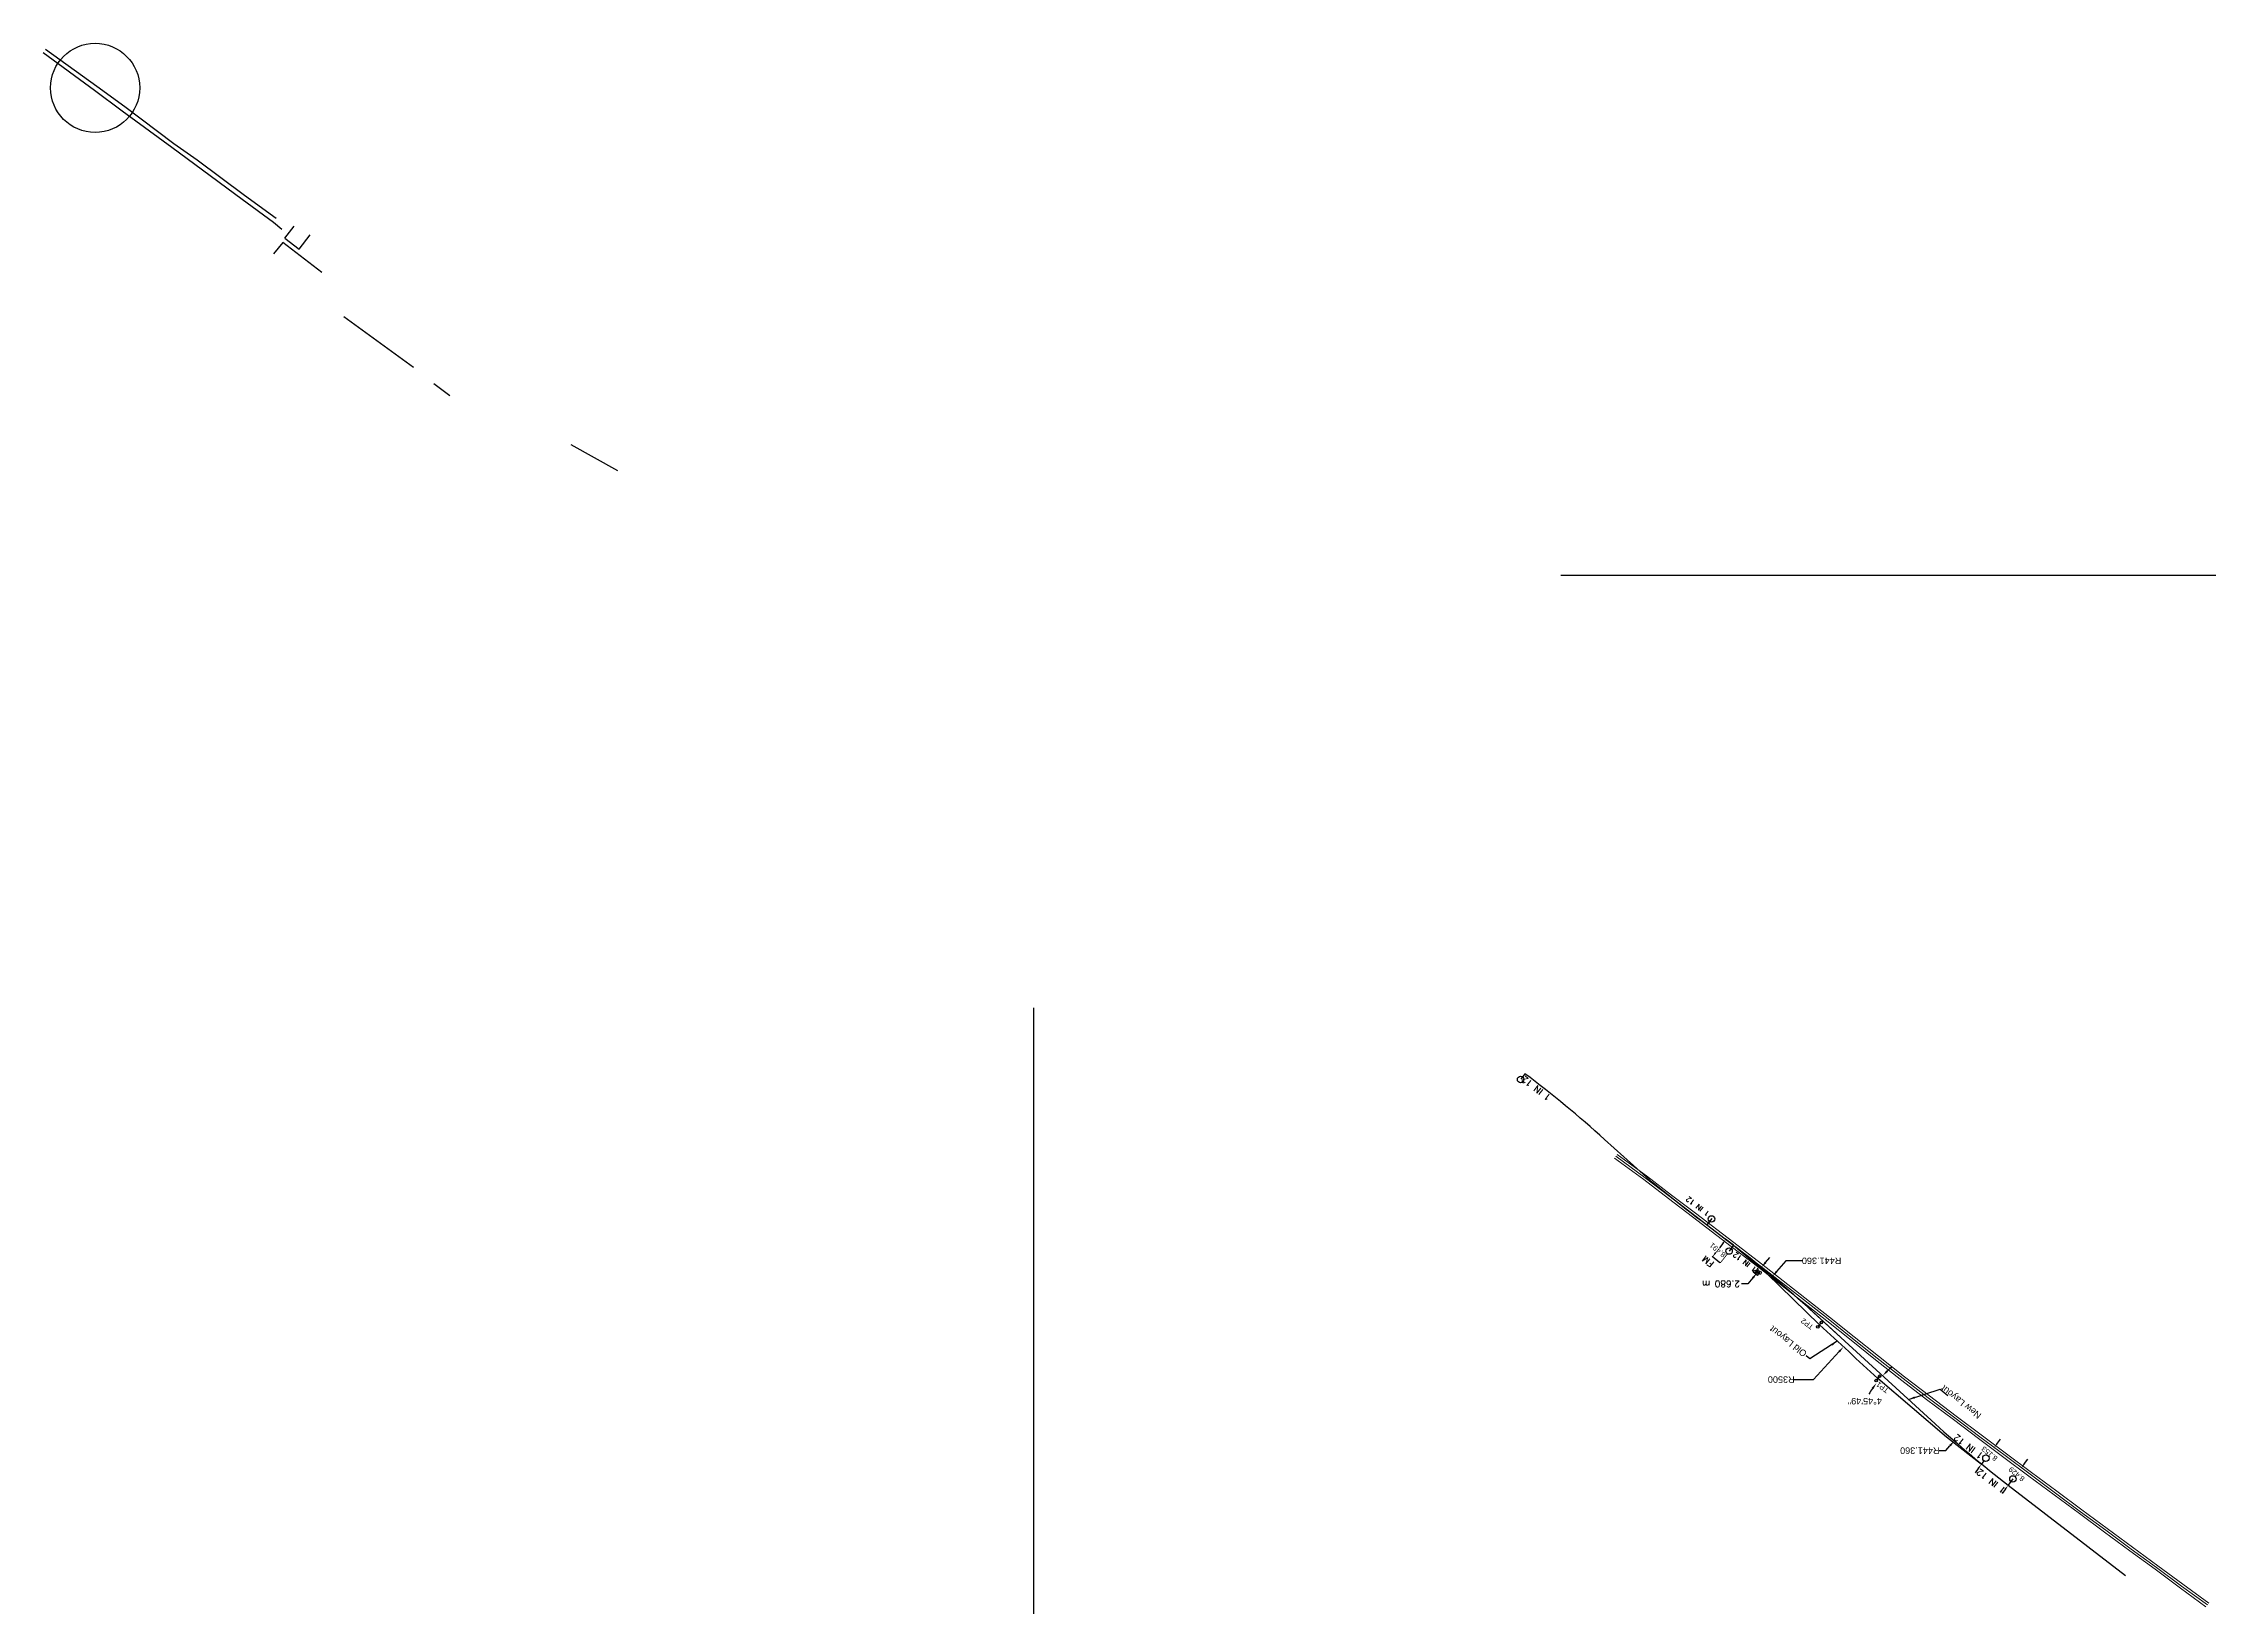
# Model space of a CAD drawing. Header units: metres. Extents: x 652382 to 659382, y 3372418 to 3379418.
# Drawn here: x 652816 to 653647, y 3373247 to 3373847 of the extents above; entities that cross this region are included whole.
import ezdxf

# ---------------------------------------------------------------- set-up
doc = ezdxf.new("R2010")
doc.units = ezdxf.units.M
doc.layers.add('Existing IR Track', color=143, linetype='Continuous', lineweight=0)
doc.layers.add('PROPOSED DFC TRACK', color=1, linetype='Continuous', lineweight=0)
doc.layers.add('IR PROPOSALS', color=190, linetype='Continuous')
doc.styles.add('ARIAL', font='arial.ttf')
doc.styles.get("Standard").update_dxf_attribs({"font": 'simplex.shx'})
doc.styles.add('Style-Arial', font='arial.ttf')
doc.dimstyles.new('DIM', dxfattribs={"dimtxt": 2.5, "dimasz": 2.5, "dimexe": 0.18, "dimexo": 0.0625, "dimgap": 0.09, "dimtad": 0, "dimtih": 1, "dimtoh": 1, "dimdec": 3, "dimzin": 0, "dimdsep": 46, "dimtxsty": 'Standard', "dimcen": 0.09, "dimadec": 0, "dimazin": 0, "dimtfac": 1, "dimtdec": 3, "dimtofl": 0, "dimtmove": 0, "dimatfit": 3, "dimfxl": 1, "dimtolj": 1, "dimtzin": 0, "dimarcsym": 0})
doc.dimstyles.get("Standard").update_dxf_attribs({"dimtxt": 0.18, "dimasz": 0.18, "dimexe": 0.18, "dimexo": 0.0625, "dimgap": 0.09, "dimtad": 0, "dimtih": 1, "dimtoh": 1, "dimdec": 4, "dimzin": 0, "dimdsep": 46, "dimtxsty": 'Standard', "dimcen": 0.09, "dimadec": 0, "dimazin": 0, "dimtfac": 1, "dimtdec": 4, "dimtofl": 0, "dimtmove": 0, "dimatfit": 3, "dimfxl": 1, "dimtolj": 1, "dimtzin": 0, "dimarcsym": 0})

msp = doc.modelspace()

# ---------------------------------------------------------------- texts
at = {"color": 4, "insert": (653475.2306, 3373374.2907), "char_height": 1, "attachment_point": 1, "rotation": 137.9248092}
msp.add_mtext_dynamic_manual_height_columns('OHE', width=2.062906, gutter_width=1, heights=[0], dxfattribs=at)
at = {"color": 5, "lineweight": 30, "insert": (653560.7339, 3373321.3101), "char_height": 2.5, "attachment_point": 7, "rotation": 142, "style": 'Style-Arial'}
msp.add_mtext_dynamic_manual_height_columns('New Layout ', width=29.517064, gutter_width=1, heights=[0], dxfattribs=at)
at = {"layer": 'IR PROPOSALS'}
for s, height, p in [('1 IN 12', 2.5, (653395.0369, 3373442.8836)), ('1 IN 12', 2, (653455.9113, 3373398.1699, 0.6591)), ('FM', 2.5, (653457.6329, 3373379.0256)), ('1 IN 12', 2, (653473.9486, 3373376.8262)), ('1 IN 12', 2.5, (653561.0088, 3373305.295))]:
    msp.add_text(s, height=height, rotation=142.5966653, dxfattribs=at).set_placement(p)
at = {"layer": 'IR PROPOSALS', "style": 'ARIAL'}
msp.add_text('TP2', height=2, rotation=143.6775944, dxfattribs=at).set_placement((653495.8272, 3373354.717))
at = {"layer": 'IR PROPOSALS', "color": 1, "style": 'ARIAL'}
msp.add_text('TP1', height=2, rotation=143.6775944, dxfattribs=at).set_placement((653524.7028, 3373330.3091))
at = {"layer": 'IR PROPOSALS', "insert": (653491.7581, 3373342.516), "char_height": 2.5, "attachment_point": 1, "rotation": 142, "style": 'Style-Arial'}
msp.add_mtext_dynamic_manual_height_columns('Old Layout ', width=29.517064, gutter_width=1, heights=[0], dxfattribs=at)
at = {"layer": 'PROPOSED DFC TRACK', "color": 4, "linetype": 'ByBlock', "lineweight": 30}
msp.add_text('1 IN 12', height=2.5, rotation=142.5966653, dxfattribs=at).set_placement((653569.7585, 3373292.0637, 0.6736))

# ---------------------------------------------------------------- blocks, each defined once
blk = doc.blocks.new('*D57')
at = {"color": 5, "lineweight": -2, "transparency": 16777216}
for start, end in [(131.29357, 134.43224), (145.47319, 148.61186)]:
    blk.add_arc((653555.83, 3373304.71), 45.64, start, end, dxfattribs=at)
at = {"color": 5, "transparency": 16777216}
for points in [[(653524.18, 3373337.01), (653523.58, 3373337.59), (653522.14, 3373335.5)], [(653517.89, 3373330.83), (653518.57, 3373330.34), (653519.7, 3373332.6)]]:
    blk.add_solid(points, dxfattribs=at)
at = {"layer": 'Defpoints', "color": 0, "transparency": 16777216}
for p in [(653476.15, 3373366.22), (653494.07, 3373361.17), (653521.3, 3373334.56), (653542.28, 3373317.1), (653615.88, 3373258.36)]:
    blk.add_point(p, dxfattribs=at)
at = {"color": 5, "transparency": 16777216, "insert": (653515.33, 3373325.76), "char_height": 2.5, "attachment_point": 5, "rotation": 180, "style": 'Style-Arial'}
blk.add_mtext('\\A1;4°45\'49"', dxfattribs=at)
blk = doc.blocks.new('*D64')
at = {"layer": 'Defpoints', "color": 0, "transparency": 16777216}
for p in [(653564.96, 3373307.97, 3.19), (653564.96, 3373307.97), (653560.03, 3373301.48, -0.01)]:
    blk.add_point(p, dxfattribs=at)
at = {"layer": 'IR PROPOSALS', "color": 190, "lineweight": -2, "transparency": 16777216}
for p, q in [((653566.17, 3373309.56), (653567.38, 3373311.15)), ((653565.01, 3373307.93), (653565.1, 3373307.86)), ((653558.82, 3373299.88), (653557.61, 3373298.29)), ((653559.98, 3373301.51), (653559.88, 3373301.58))]:
    blk.add_line(p, q, dxfattribs=at)
at = {"layer": 'IR PROPOSALS', "color": 190, "transparency": 16777216}
for points in [[(653565.9, 3373309.76), (653566.43, 3373309.36), (653564.96, 3373307.97)], [(653558.55, 3373300.08), (653559.08, 3373299.68), (653560.03, 3373301.48)]]:
    blk.add_solid(points, dxfattribs=at)
at = {"layer": 'IR PROPOSALS', "color": 190, "transparency": 16777216, "insert": (653563.16, 3373305.61), "char_height": 2, "attachment_point": 5, "rotation": 140, "style": 'Style-Arial'}
blk.add_mtext('\\A1;8.153', dxfattribs=at)
blk = doc.blocks.new('*D65')
at = {"layer": 'Defpoints', "color": 0, "linetype": 'ByBlock', "transparency": 16777216}
for p in [(653575.43, 3373300.23), (653575.43, 3373300.23), (653570.37, 3373293.49)]:
    blk.add_point(p, dxfattribs=at)
at = {"layer": 'PROPOSED DFC TRACK', "color": 1, "lineweight": -2, "transparency": 16777216}
for p, q in [((653576.63, 3373301.83), (653577.83, 3373303.43)), ((653575.48, 3373300.2), (653575.57, 3373300.13)), ((653569.17, 3373291.89), (653567.97, 3373290.29)), ((653570.42, 3373293.46), (653570.51, 3373293.38))]:
    blk.add_line(p, q, dxfattribs=at)
at = {"layer": 'PROPOSED DFC TRACK', "color": 1, "linetype": 'ByBlock', "transparency": 16777216}
for points in [[(653576.36, 3373302.03), (653576.89, 3373301.63), (653575.43, 3373300.23)], [(653568.9, 3373292.09), (653569.43, 3373291.69), (653570.37, 3373293.49)]]:
    blk.add_solid(points, dxfattribs=at)
at = {"layer": 'PROPOSED DFC TRACK', "color": 1, "linetype": 'ByBlock', "transparency": 16777216, "insert": (653573.57, 3373297.75), "char_height": 2, "attachment_point": 5, "rotation": 140, "style": 'Style-Arial'}
blk.add_mtext('\\A1;8.429', dxfattribs=at)
blk = doc.blocks.new('*D66')
at = {"layer": 'Defpoints', "color": 0, "transparency": 16777216}
for p in [(653464.89, 3373385.62, 268.63), (653456.78, 3373381.14), (653459.72, 3373378.88)]:
    blk.add_point(p, dxfattribs=at)
at = {"layer": 'IR PROPOSALS', "color": 190, "lineweight": -2, "transparency": 16777216}
for p, q in [((653460.73, 3373386.29), (653459.48, 3373384.66)), ((653464.84, 3373385.66), (653461.8, 3373387.98)), ((653459.67, 3373378.92), (653456.63, 3373381.25)), ((653457.99, 3373382.72), (653458.12, 3373382.89))]:
    blk.add_line(p, q, dxfattribs=at)
at = {"layer": 'IR PROPOSALS', "color": 190, "transparency": 16777216}
for points in [[(653460.46, 3373386.49), (653460.99, 3373386.08), (653461.94, 3373387.87)], [(653457.73, 3373382.93), (653458.26, 3373382.52), (653456.78, 3373381.14)]]:
    blk.add_solid(points, dxfattribs=at)
at = {"layer": 'IR PROPOSALS', "color": 190, "transparency": 16777216, "insert": (653458.8, 3373383.78), "char_height": 2, "attachment_point": 5, "rotation": 140, "style": 'Style-Arial'}
blk.add_mtext('\\A1;8.491', dxfattribs=at)
blk = doc.blocks.new('*D67')
at = {"color": 0, "lineweight": -2, "transparency": 16777216}
for p, q in [((653475.58, 3373377.13), (653475.75, 3373376.99)), ((653477.19, 3373379.04), (653478.77, 3373380.98)), ((653470.44, 3373370.77), (653467.94, 3373370.77)), ((653472.33, 3373373.09), (653470.44, 3373370.77)), ((653473.89, 3373375.05), (653474.05, 3373374.92))]:
    blk.add_line(p, q, dxfattribs=at)
at = {"color": 0, "transparency": 16777216}
for points in [[(653476.87, 3373379.31), (653477.51, 3373378.78), (653475.61, 3373377.11)], [(653472.01, 3373373.36), (653472.66, 3373372.83), (653473.92, 3373375.03)]]:
    blk.add_solid(points, dxfattribs=at)
at = {"layer": 'Defpoints', "color": 0, "transparency": 16777216}
for p in [(653475.53, 3373377.17), (653475.61, 3373377.11), (653473.84, 3373375.09, 268.86)]:
    blk.add_point(p, dxfattribs=at)
at = {"color": 0, "transparency": 16777216, "insert": (653460.05, 3373370.77), "char_height": 2.5, "attachment_point": 5, "rotation": 180}
blk.add_mtext('\\A1;2.680 m', dxfattribs=at)
blk = doc.blocks.new('*D59')
at = {"layer": 'Defpoints', "color": 0, "linetype": 'ByBlock', "transparency": 16777216}
for p in [(655881.68, 3375917.87), (653507.12, 3373346.59)]:
    blk.add_point(p, dxfattribs=at)
at = {"layer": 'PROPOSED DFC TRACK', "color": 1, "linetype": 'ByBlock', "lineweight": -2, "transparency": 16777216}
for p, q in [((655881.68, 3375918.05), (655881.68, 3379417.96)), ((655881.5, 3375917.87), (652381.59, 3375917.87)), ((655881.59, 3375917.87), (655881.77, 3375917.87)), ((655881.68, 3375917.78), (655881.68, 3375917.96)), ((655881.68, 3375917.69), (655881.68, 3372417.78)), ((655881.86, 3375917.87), (659381.77, 3375917.87))]:
    blk.add_line(p, q, dxfattribs=at)
at = {"layer": 'PROPOSED DFC TRACK', "color": 1, "lineweight": -2, "transparency": 16777216}
for p, q in [((653495.54, 3373334.06), (653505.43, 3373344.76)), ((653488.22, 3373334.06), (653495.54, 3373334.06))]:
    blk.add_line(p, q, dxfattribs=at)
at = {"layer": 'PROPOSED DFC TRACK', "color": 1, "linetype": 'ByBlock', "transparency": 16777216}
blk.add_solid([(653505.12, 3373345.04), (653505.73, 3373344.47), (653507.12, 3373346.59)], dxfattribs=at)
at = {"layer": 'PROPOSED DFC TRACK', "color": 1, "linetype": 'ByBlock', "lineweight": 30, "transparency": 16777216, "insert": (653483.21, 3373334.06), "char_height": 2.5, "attachment_point": 5, "rotation": 180, "style": 'Style-Arial'}
blk.add_mtext('\\A1;R3500', dxfattribs=at)
blk = doc.blocks.new('*D60')
at = {"color": 5, "lineweight": -2, "transparency": 16777216}
for p, q in [((653840.06, 3373643.05), (653840.06, 3374084.32)), ((653839.88, 3373642.87), (653398.61, 3373642.87)), ((653839.97, 3373642.87), (653840.15, 3373642.87)), ((653840.06, 3373642.78), (653840.06, 3373642.96)), ((653840.06, 3373642.69), (653840.06, 3373201.42)), ((653840.24, 3373642.87), (654281.51, 3373642.87)), ((653543.85, 3373306.76), (653546.35, 3373306.76)), ((653546.35, 3373306.76), (653547.99, 3373308.64))]:
    blk.add_line(p, q, dxfattribs=at)
at = {"color": 5, "transparency": 16777216}
blk.add_solid([(653547.68, 3373308.91), (653548.31, 3373308.37), (653549.64, 3373310.52)], dxfattribs=at)
at = {"layer": 'Defpoints', "color": 0, "transparency": 16777216}
for p in [(653840.06, 3373642.87), (653549.64, 3373310.52)]:
    blk.add_point(p, dxfattribs=at)
at = {"color": 5, "transparency": 16777216, "insert": (653536.41, 3373306.76), "char_height": 2.5, "attachment_point": 5, "rotation": 180, "style": 'Style-Arial'}
blk.add_mtext('\\A1;R441.360', dxfattribs=at)
blk = doc.blocks.new('*D61')
at = {"color": 5, "lineweight": -2, "transparency": 16777216}
for p, q in [((653196.29, 3373035.57), (653196.29, 3373476.84)), ((653484.92, 3373379.66), (653481.45, 3373375.53)), ((653491.25, 3373379.66), (653484.92, 3373379.66)), ((653196.11, 3373035.39), (652754.84, 3373035.39)), ((653196.2, 3373035.39), (653196.38, 3373035.39)), ((653196.29, 3373035.3), (653196.29, 3373035.48)), ((653196.29, 3373035.21), (653196.29, 3372593.94)), ((653196.47, 3373035.39), (653637.74, 3373035.39))]:
    blk.add_line(p, q, dxfattribs=at)
at = {"color": 5, "transparency": 16777216}
blk.add_solid([(653481.13, 3373375.8), (653481.77, 3373375.27), (653479.85, 3373373.62)], dxfattribs=at)
at = {"layer": 'Defpoints', "color": 0, "transparency": 16777216}
for p in [(653479.85, 3373373.62), (653196.29, 3373035.39)]:
    blk.add_point(p, dxfattribs=at)
at = {"color": 5, "transparency": 16777216, "insert": (653498.7, 3373379.66), "char_height": 2.5, "attachment_point": 5, "rotation": 180, "style": 'Style-Arial'}
blk.add_mtext('\\A1;R441.360', dxfattribs=at)

# ---------------------------------------------------------------- dimensions: what is measured, and where the dimension line sits
at = {"color": 5}
dim = msp.add_radius_dim(center=(653840.0595, 3373642.87), mpoint=(653549.6397, 3373310.5223), dimstyle='Standard', override={"dimtxt": 2.5, "dimasz": 2.5, "dimdec": 3, "dimtxsty": 'Style-Arial', "dimcen": -0.09, "dimclrd": 5, "dimclre": 5, "dimclrt": 5, "dimaunit": 1, "dimadec": 4, "dimfxl": 4}, dxfattribs=at)
dim.commit()
dim.dimension.update_dxf_attribs({"geometry": '*D60', "text_midpoint": (653536.4072, 3373306.7573)})
dim = msp.add_radius_dim(center=(653196.294, 3373035.3938), mpoint=(653479.847, 3373373.6191), dimstyle='Standard', override={"dimtxt": 2.5, "dimasz": 2.5, "dimdec": 3, "dimtxsty": 'Style-Arial', "dimcen": -0.09, "dimclrd": 5, "dimclre": 5, "dimclrt": 5, "dimaunit": 1, "dimadec": 4, "dimfxl": 4}, dxfattribs=at)
dim.commit()
dim.dimension.update_dxf_attribs({"geometry": '*D61', "text_midpoint": (653498.6956, 3373379.6643), "dimtype": 164})
at = {"color": 4}
dim = msp.add_linear_dim(base=(653475.6099, 3373377.1056), p1=(653473.8371, 3373375.093, 268.8642), p2=(653475.5315, 3373377.1695), angle=50.7852377, dimstyle='DIM', override={"dimpost": ' m'}, dxfattribs=at)
dim.commit()
dim.dimension.update_dxf_attribs({"geometry": '*D67', "text_midpoint": (653460.0509, 3373370.7682), "dimtype": 161})
at = {"color": 5}
dim = msp.add_angular_dim_2l(base=(653521.3045, 3373334.5595), line1=((653615.8844, 3373258.3565), (653476.1531, 3373366.2187)), line2=((653542.284, 3373317.0965), (653494.0695, 3373361.1673)), dimstyle='Standard', override={"dimtxt": 2.5, "dimasz": 2.5, "dimdec": 3, "dimtxsty": 'Style-Arial', "dimcen": -0.09, "dimclrd": 5, "dimclre": 5, "dimclrt": 5, "dimaunit": 1, "dimadec": 4, "dimfxl": 4}, dxfattribs=at)
dim.commit()
dim.dimension.update_dxf_attribs({"geometry": '*D57', "text_midpoint": (653515.3336, 3373325.757), "dimtype": 162})
at = {"layer": 'IR PROPOSALS'}
for base, p1, p2, angle, picture, middle in [((653456.777, 3373381.1367), (653464.8867, 3373385.6175, 268.6342), (653459.7199, 3373378.8799), 232.5169719, '*D66', (653458.8006, 3373383.7756)), ((653564.9572, 3373307.9681), (653560.0251, 3373301.4758, -0.0062), (653564.9572, 3373307.9681, 3.1909), 52.7766497, '*D64', (653563.1645, 3373305.6083))]:
    dim = msp.add_linear_dim(base=base, p1=p1, p2=p2, angle=angle, dimstyle='Standard', override={"dimtxt": 2, "dimasz": 2, "dimdec": 3, "dimtxsty": 'Style-Arial', "dimcen": -0.09, "dimclrd": 190, "dimclre": 190, "dimclrt": 190, "dimaunit": 1, "dimadec": 4, "dimfxl": 4}, dxfattribs=at)
    dim.commit()
    dim.dimension.update_dxf_attribs({"geometry": picture, "text_midpoint": middle, "dimtype": 161, "text_rotation": 140})
at = {"layer": 'PROPOSED DFC TRACK', "color": 10, "linetype": 'ByBlock', "lineweight": 30}
dim = msp.add_radius_dim(center=(655881.6808, 3375917.8718), mpoint=(653507.1217, 3373346.5941), dimstyle='Standard', override={"dimtxt": 2.5, "dimasz": 2.5, "dimdec": 0, "dimtxsty": 'Style-Arial', "dimcen": -0.09, "dimclrd": 1, "dimclre": 1, "dimclrt": 1, "dimaunit": 1, "dimadec": 4, "dimfxl": 4}, dxfattribs=at)
dim.commit()
dim.dimension.update_dxf_attribs({"geometry": '*D59', "text_midpoint": (653483.2053, 3373334.0579), "dimtype": 164})
at = {"layer": 'PROPOSED DFC TRACK', "color": 10, "linetype": 'ByBlock'}
dim = msp.add_linear_dim(base=(653575.4275, 3373300.2341), p1=(653570.3664, 3373293.4931), p2=(653575.4274, 3373300.2342), angle=53.1024903, dimstyle='Standard', override={"dimtxt": 2, "dimasz": 2, "dimdec": 3, "dimtxsty": 'Style-Arial', "dimcen": -0.09, "dimclrd": 1, "dimclre": 1, "dimclrt": 1, "dimaunit": 1, "dimadec": 4, "dimfxl": 4}, dxfattribs=at)
dim.commit()
dim.dimension.update_dxf_attribs({"geometry": '*D65', "text_midpoint": (653573.5651, 3373297.7534), "dimtype": 161, "text_rotation": 140})

# ---------------------------------------------------------------- linework, layer by layer
at = {"color": 4}
for p, q in [((652907.9202, 3373770.73, 269.1975), (652904.3974, 3373766.4001, 269.1863)), ((652922.9828, 3373759.145, 269.2098), (652907.9202, 3373770.73, 269.1975)), ((652931.3307, 3373742.33, 269.3988), (652958.1606, 3373722.781, 269.359)), ((652965.9189, 3373716.558, 269.056), (652972.0693, 3373711.98, 269.0801)), ((653018.4772, 3373693.08, 269.7239), (653036.5126, 3373683.126, 269.6362)), ((653456.5488, 3373395.8398, 0.0193), (653454.6955, 3373393.4332, 0.0193)), ((653474.5788, 3373374.636, 268.6556), (653473.0011, 3373375.921, 268.6556)), ((653474.0691, 3373374.041, 268.6556), (653474.5788, 3373374.636, 268.6556))]:
    msp.add_line(p, q, dxfattribs=at)
at = {"color": 5, "lineweight": 30}
for p, q in [((653464.5518, 3373385.8428), (653440.584, 3373404.1664)), ((653505.9371, 3373350.3888), (653493.2267, 3373361.9328)), ((653542.284, 3373317.0965), (653494.0695, 3373361.1673))]:
    msp.add_line(p, q, dxfattribs=at)
at = {"color": 5}
msp.add_line((653570.3664, 3373293.4931), (653615.3369, 3373258.7792), dxfattribs=at)
at = {"color": 4, "flags": 128}
for points, elevation in [([(652816.0239, 3373843.697), (652835.6357, 3373829.193), (652846.3505, 3373821.2689), (652865.3554, 3373807.328), (652874.1747, 3373800.757), (652892.3681, 3373787.342), (652904.3787, 3373778.484), (652907.6429, 3373775.85)], 268.8606), ([(652905.3736, 3373779.919), (652893.2247, 3373788.773), (652875.0329, 3373802.295), (652866.0853, 3373808.652), (652847.3126, 3373822.776), (652836.6013, 3373830.632), (652816.8804, 3373844.826)], 268.8547), ([(652908.7075, 3373772.325), (652912.2724, 3373776.9947)], 269.1157), ([(652908.7075, 3373772.325), (652914.2615, 3373768.085), (652918.5254, 3373773.6704)], 269.1157), ([(653474.0691, 3373374.041), (653472.4914, 3373375.326), (653473.0011, 3373375.921)], 268.6556), ([(653473.5297, 3373375.318), (653473.2329, 3373374.988)], 268.8661), ([(653473.5403, 3373374.763), (653473.2329, 3373374.988)], 268.839), ([(653473.8371, 3373375.093), (653473.5297, 3373375.318)], 268.8642), ([(653473.8371, 3373375.093), (653473.5403, 3373374.763)], 268.8661)]:
    msp.add_lwpolyline(points, dxfattribs=dict(at, elevation=elevation))
at = {"color": 2}
msp.add_circle((652835.9057, 3373830.0876), 17.12, dxfattribs=at)
at = {"color": 5, "lineweight": 30}
for centre, start, end in [((653196.491, 3373035.2119), 47.7535219, 52.6017294), ((653840.0595, 3373642.87), 227.5709125, 232.3345237)]:
    msp.add_arc(centre, 441.36, start, end, dxfattribs=at)
at = {"layer": 'Existing IR Track', "color": 7, "elevation": 268.7432, "flags": 128}
msp.add_lwpolyline([(653646.2662, 3373246.816), (653636.4244, 3373253.94), (653626.7569, 3373261.176), (653617.0229, 3373268.294), (653607.3296, 3373275.432), (653597.6647, 3373282.58), (653587.9681, 3373289.775), (653578.2703, 3373296.969), (653568.6262, 3373304.172), (653558.9273, 3373311.4), (653549.2832, 3373318.661), (653539.0151, 3373326.408), (653529.55, 3373333.692), (653519.4466, 3373341.613), (653510.0422, 3373349.127), (653500.658, 3373356.627), (653491.2393, 3373364.04), (653474.6313, 3373377.053), (653463.9446, 3373385.203), (653449.1637, 3373396.588), (653439.9477, 3373403.564), (653430.4192, 3373410.823), (653419.2459, 3373419.124)], dxfattribs=at)
at = {"layer": 'Existing IR Track', "color": 7, "flags": 128}
for points in [[(653646.7919, 3373247.5329), (653636.88, 3373254.7548), (653627.2728, 3373261.8694), (653617.5627, 3373268.9758), (653607.8146, 3373276.1586), (653598.144, 3373283.2974), (653588.4467, 3373290.4781), (653578.7631, 3373297.6642), (653569.1246, 3373304.8646), (653559.4506, 3373312.0689), (653549.8048, 3373319.2926), (653539.5734, 3373327.075), (653530.0416, 3373334.406), (653519.9808, 3373342.3023), (653510.6017, 3373349.8143), (653501.1921, 3373357.3112), (653491.781, 3373364.7298), (653475.1545, 3373377.7369), (653464.4272, 3373385.9455), (653449.711, 3373397.2483), (653440.584, 3373404.1664), (653430.9304, 3373411.5269), (653419.7445, 3373419.8374)], [(653647.3042, 3373248.236), (653637.3951, 3373255.456), (653627.7886, 3373262.57), (653618.0776, 3373269.677), (653608.3307, 3373276.859), (653598.6612, 3373283.997), (653588.9648, 3373291.177), (653579.2827, 3373298.362), (653569.6448, 3373305.562), (653559.9712, 3373312.766), (653550.3289, 3373319.987), (653540.102, 3373327.766), (653530.5754, 3373335.093), (653520.5213, 3373342.984), (653511.1447, 3373350.494), (653501.7325, 3373357.993), (653492.3183, 3373365.414), (653475.6869, 3373378.425), (653464.9565, 3373386.636), (653450.2387, 3373397.94), (653441.1105, 3373404.859), (653431.4536, 3373412.222), (653420.2633, 3373420.5358)]]:
    msp.add_lwpolyline(points, dxfattribs=at)
at = {"layer": 'IR PROPOSALS'}
for p, q in [((653384.8063, 3373451.4751), (653383.2729, 3373449.3983)), ((653456.4095, 3373395.717, 0.6672), (653454.6385, 3373393.3574)), ((653464.8867, 3373385.6175, 268.6342), (653463.1696, 3373383.3988, 268.6342)), ((653498.5873, 3373355.9454), (653497.2721, 3373354.2813)), ((653520.9669, 3373335.3099), (653519.6517, 3373333.6457)), ((653560.0347, 3373301.4885), (653561.0514, 3373302.8268, 0.6591))]:
    msp.add_line(p, q, dxfattribs=at)
for points in [[(653454.6385, 3373393.3574, -0.01199726), (653433.8584, 3373409.6126), (653415.3863, 3373426.2794, 0.02245488), (653384.8063, 3373451.4751)], [(653560.0347, 3373301.4885), (653546.6585, 3373311.9859), (653520.3093, 3373334.4778, -0.00217439), (653497.9297, 3373355.1134), (653477.6223, 3373374.7658), (653464.8432, 3373385.5515)]]:
    msp.add_lwpolyline(points, format="xyb", dxfattribs=at)
at = {"layer": 'IR PROPOSALS', "const_width": 0.3}
msp.add_lwpolyline([(653462.4215, 3373382.1516), (653459.8046, 3373378.815)], dxfattribs=at)
at = {"layer": 'IR PROPOSALS'}
for centre, radius in [((653383.1681, 3373449.2954), 1.2487), ((653456.4095, 3373395.717, 0.6672), 1.2487), ((653463.1696, 3373383.3988, 268.6342), 1.2487), ((653497.2721, 3373354.2813), 0.5), ((653498.5873, 3373355.9454), 0.5), ((653520.9669, 3373335.3099), 0.5), ((653519.6517, 3373333.6457), 0.5), ((653561.7931, 3373303.8314, 0.6591), 1.2487)]:
    msp.add_circle(centre, radius, dxfattribs=at)
at = {"layer": 'PROPOSED DFC TRACK', "color": 4, "linetype": 'ByBlock', "lineweight": 30}
msp.add_line((653572.1502, 3373295.8695, 0.6818), (653570.3791, 3373293.51, 0.0145), dxfattribs=at)
msp.add_circle((653572.1502, 3373295.8695, 0.6818), 1.2487, dxfattribs=at)

msp.set_redraw_order([(e.dxf.handle, doc.entitydb.next_handle()) for e in msp.query("TEXT MTEXT ATTDEF DIMENSION ARC_DIMENSION")])  # texts and dimensions are drawn at this point

# ---------------------------------------------------------------- leaders
at = {"color": 5, "lineweight": 30}
msp.add_leader([(653532.0814, 3373326.4223), (653544.1758, 3373330.3168), (653547.1259, 3373327.9392)], dimstyle='DIM', override={"dimgap": 0.09, "dimtad": 0}, dxfattribs=at)
at = {"layer": 'IR PROPOSALS'}
msp.add_leader([(653504.7311, 3373348.8038), (653494.2188, 3373342.0267), (653492.7663, 3373343.1826)], dimstyle='DIM', override={"dimgap": 0.09, "dimtad": 0}, dxfattribs=at)

doc.saveas('drawing.dxf')
